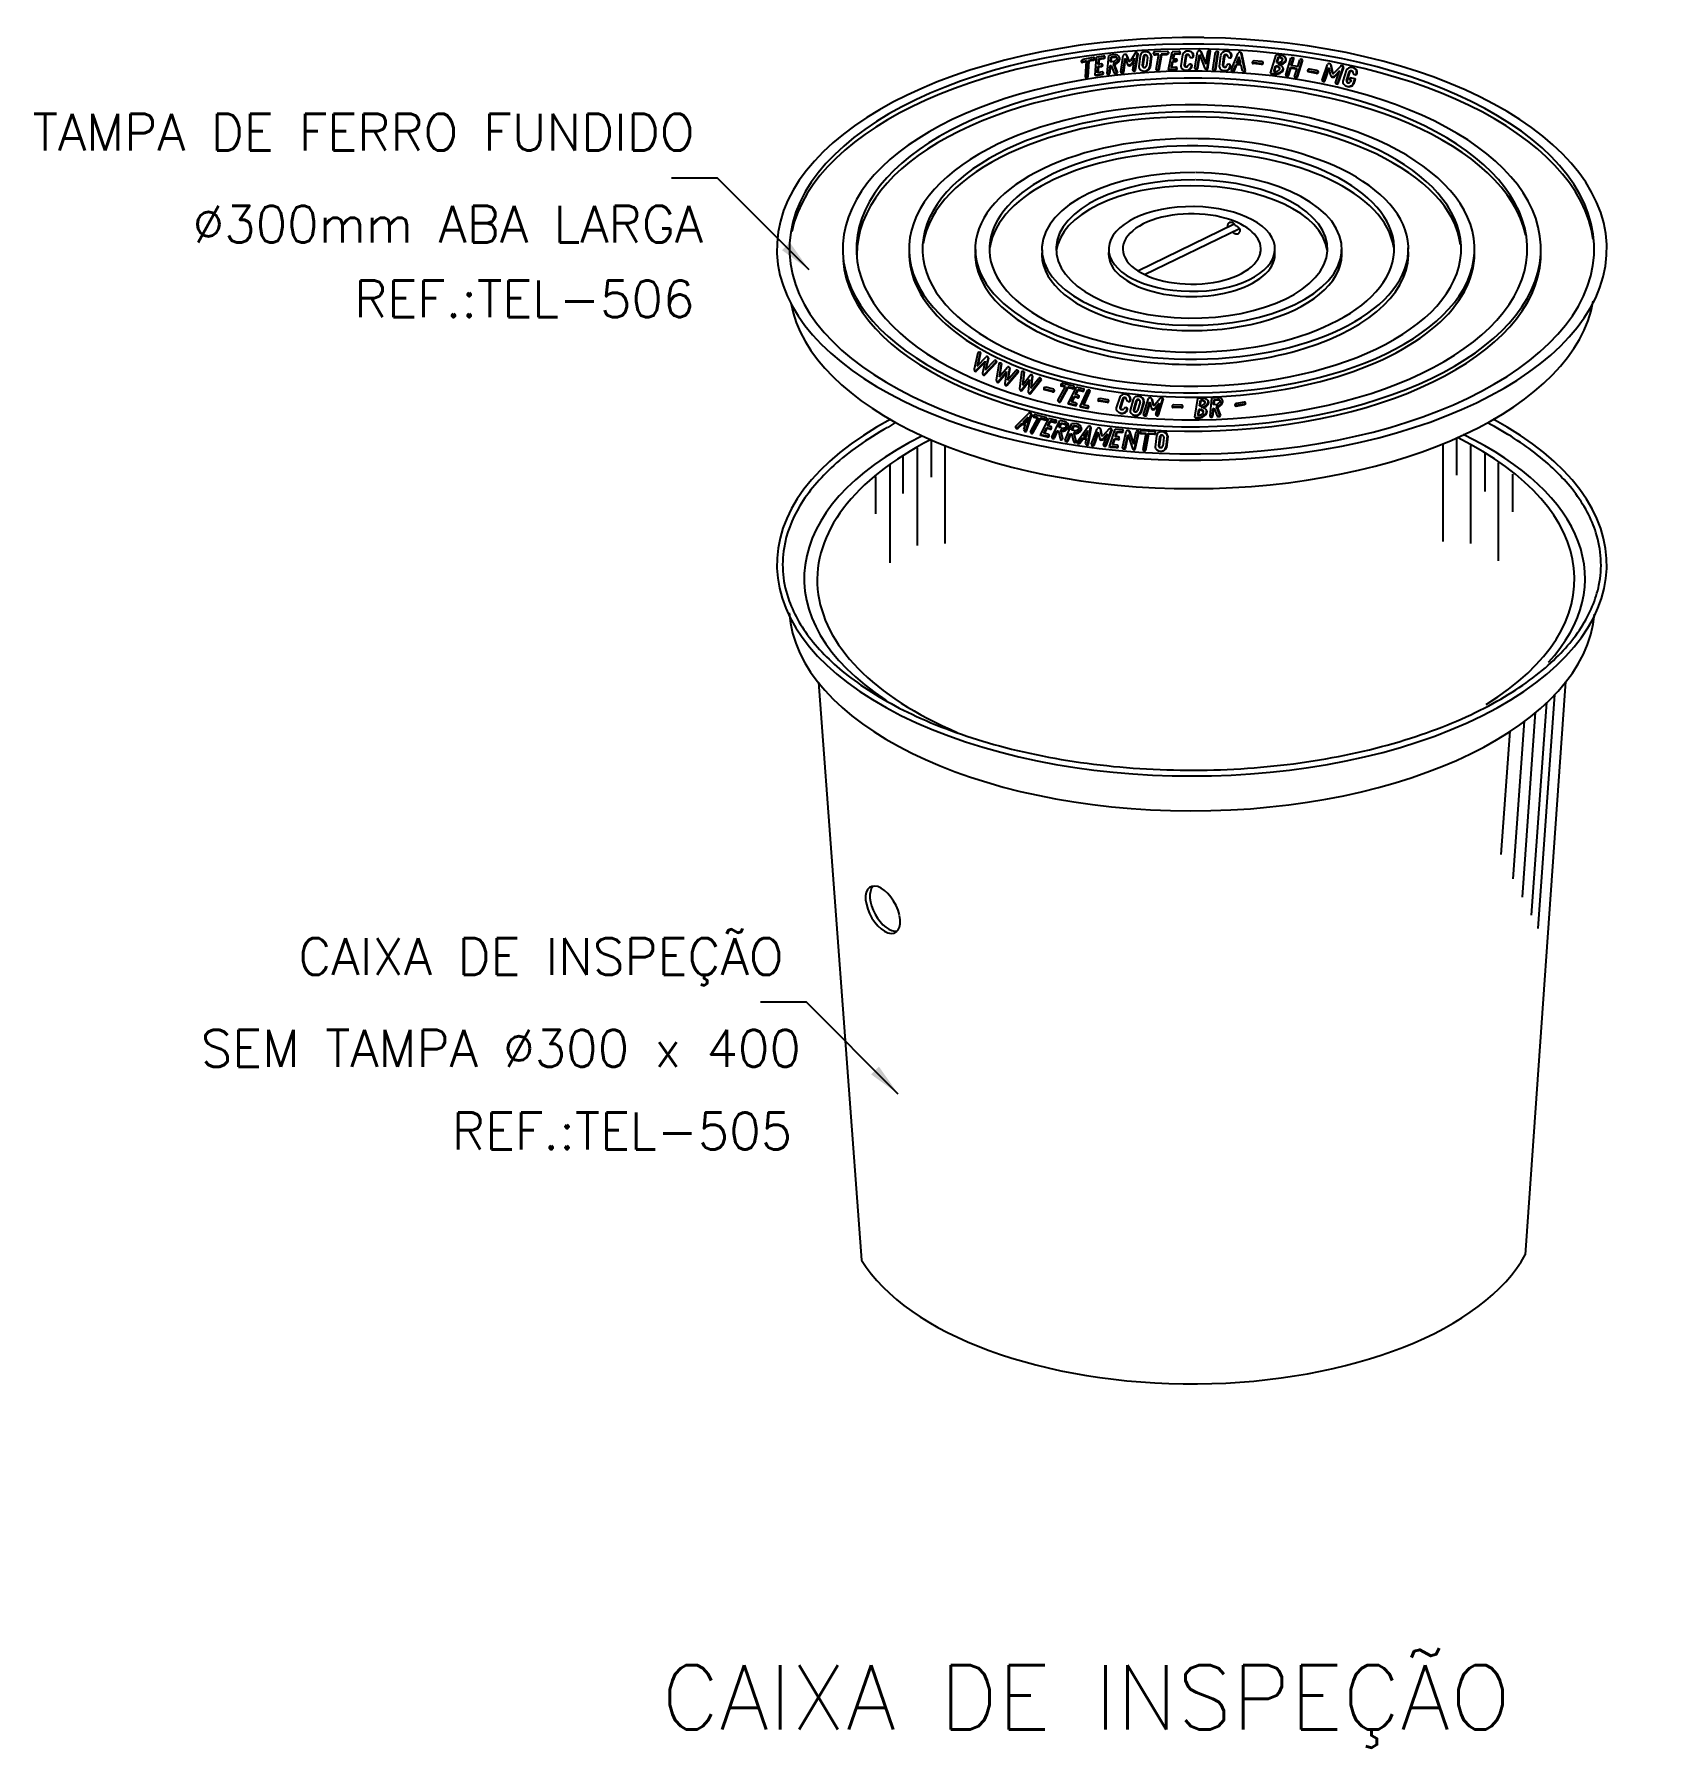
# Model space of a CAD drawing. Header units: millimetres. Extents: x -6664.45 to -6655.66, y -4769.41 to -4760.09.
import ezdxf
from ezdxf.enums import TextEntityAlignment as Align

# ---------------------------------------------------------------- set-up
doc = ezdxf.new("R2010")
doc.units = ezdxf.units.MM
doc.header["$LTSCALE"] = 10
doc.layers.add('Termotécnica', color=7, linetype='Continuous')
doc.styles.add('100CL', font='romans.shx', dxfattribs={"height": 2.5})
doc.styles.add('r80', font='romans.shx')

msp = doc.modelspace()

# ---------------------------------------------------------------- texts
at = {"layer": 'Termotécnica', "color": 2, "style": 'r80'}
for s, p in [('TAMPA DE FERRO FUNDIDO', (-6660.854, -4760.7238)), ('%%c300mm ABA LARGA ', (-6660.6696, -4761.2238)), ('REF.:TEL-506', (-6660.8538, -4761.631)), ('CAIXA DE INSPEÇÃO', (-6660.3693, -4765.2085)), ('SEM TAMPA %%c300 x 400 ', (-6660.1377, -4765.7085)), ('REF.:TEL-505', (-6660.3219, -4766.1583))]:
    msp.add_text(s, height=0.2, dxfattribs=at).set_placement(p, align=Align.RIGHT)
at = {"layer": 'Termotécnica', "color": 5, "style": '100CL'}
msp.add_text('CAIXA DE INSPEÇÃO', height=0.35, dxfattribs=at).set_placement((-6661.0337, -4769.3138))

# ---------------------------------------------------------------- linework, layer by layer
at = {"layer": 'Termotécnica', "color": 2}
for p, q in [((-6658.7502, -4760.2381), (-6658.7483, -4760.2423)), ((-6658.722, -4760.236), (-6658.7454, -4760.2405)), ((-6658.7223, -4760.2405), (-6658.7437, -4760.2446)), ((-6658.6843, -4760.2173), (-6658.7419, -4760.2283)), ((-6658.7277, -4760.3234), (-6658.722, -4760.236)), ((-6658.7157, -4760.3223), (-6658.71, -4760.2337)), ((-6658.7118, -4760.3244), (-6658.7062, -4760.2374)), ((-6658.6845, -4760.2289), (-6658.71, -4760.2337)), ((-6658.7062, -4760.2374), (-6658.71, -4760.2337)), ((-6658.6826, -4760.2329), (-6658.7062, -4760.2374)), ((-6658.6754, -4760.2245), (-6658.6774, -4760.2201)), ((-6658.6749, -4760.314), (-6658.6664, -4760.2155)), ((-6658.6293, -4760.2092), (-6658.6664, -4760.2155)), ((-6658.6416, -4760.2636), (-6658.6589, -4760.2666)), ((-6658.6579, -4760.2549), (-6658.6554, -4760.2251)), ((-6658.6411, -4760.2521), (-6658.6579, -4760.2549)), ((-6658.6297, -4760.2207), (-6658.6554, -4760.2251)), ((-6658.6516, -4760.2288), (-6658.6554, -4760.2251)), ((-6658.6538, -4760.2542), (-6658.6516, -4760.2288)), ((-6658.6279, -4760.2248), (-6658.6516, -4760.2288)), ((-6658.6324, -4760.2594), (-6658.6343, -4760.255)), ((-6658.6205, -4760.2166), (-6658.6225, -4760.2121)), ((-6658.6097, -4760.3043), (-6658.5995, -4760.2056)), ((-6658.5727, -4760.2015), (-6658.5995, -4760.2056)), ((-6658.5977, -4760.3037), (-6658.5934, -4760.2617)), ((-6658.5939, -4760.306), (-6658.5897, -4760.2656)), ((-6658.5934, -4760.2617), (-6658.5868, -4760.2608)), ((-6658.5934, -4760.2617), (-6658.5897, -4760.2656)), ((-6658.5913, -4760.242), (-6658.5886, -4760.2154)), ((-6658.5776, -4760.2399), (-6658.5913, -4760.242)), ((-6658.5897, -4760.2656), (-6658.5843, -4760.2649)), ((-6658.5696, -4760.2125), (-6658.5886, -4760.2154)), ((-6658.5849, -4760.2192), (-6658.5886, -4760.2154)), ((-6658.5872, -4760.2414), (-6658.5849, -4760.2192)), ((-6658.5868, -4760.2608), (-6658.5705, -4760.303)), ((-6658.5681, -4760.2166), (-6658.5849, -4760.2192)), ((-6658.5706, -4760.2494), (-6658.5769, -4760.2504)), ((-6658.5769, -4760.2504), (-6658.5579, -4760.3002)), ((-6658.5769, -4760.2504), (-6658.5703, -4760.2555)), ((-6658.5675, -4760.2548), (-6658.5703, -4760.2555)), ((-6658.5703, -4760.2555), (-6658.5536, -4760.3008)), ((-6658.5435, -4760.2148), (-6658.5403, -4760.2209)), ((-6658.5349, -4760.2961), (-6658.5213, -4760.2062)), ((-6658.5229, -4760.296), (-6658.5116, -4760.2217)), ((-6658.5192, -4760.2985), (-6658.5087, -4760.2289)), ((-6658.5116, -4760.2217), (-6658.4965, -4760.2583)), ((-6658.506, -4760.2028), (-6658.4921, -4760.2363)), ((-6658.5035, -4760.2038), (-6658.4896, -4760.2373)), ((-6658.4594, -4760.1965), (-6658.4812, -4760.2349)), ((-6658.4601, -4760.2218), (-6658.4775, -4760.2524)), ((-6658.4614, -4760.2306), (-6658.476, -4760.2564)), ((-6658.4698, -4760.2854), (-6658.4601, -4760.2218)), ((-6658.4578, -4760.2854), (-6658.4438, -4760.1937)), ((-6658.454, -4760.2879), (-6658.441, -4760.2016)), ((-6658.4441, -4760.193), (-6658.441, -4760.2016)), ((-6658.4289, -4760.208), (-6658.4364, -4760.2687)), ((-6658.4127, -4760.2137), (-6658.4186, -4760.2617)), ((-6658.4085, -4760.2156), (-6658.4145, -4760.2637)), ((-6658.3893, -4760.2147), (-6658.3953, -4760.263)), ((-6658.3716, -4760.2086), (-6658.3791, -4760.2692)), ((-6658.3676, -4760.2099), (-6658.3753, -4760.2722)), ((-6658.3564, -4760.1976), (-6658.3564, -4760.194)), ((-6658.2817, -4760.1838), (-6658.3468, -4760.1856)), ((-6658.3275, -4760.1991), (-6658.3466, -4760.1994)), ((-6658.3282, -4760.2033), (-6658.3466, -4760.2036)), ((-6658.3423, -4760.2828), (-6658.3275, -4760.1991)), ((-6658.3303, -4760.283), (-6658.3154, -4760.1989)), ((-6658.3263, -4760.2838), (-6658.312, -4760.203)), ((-6658.2855, -4760.1985), (-6658.3154, -4760.1989)), ((-6658.312, -4760.203), (-6658.3154, -4760.1989)), ((-6658.2852, -4760.2024), (-6658.312, -4760.203)), ((-6658.2757, -4760.2833), (-6658.2562, -4760.1863)), ((-6658.2755, -4760.1886), (-6658.2752, -4760.1951)), ((-6658.2611, -4760.2711), (-6658.2545, -4760.238)), ((-6658.257, -4760.2709), (-6658.2512, -4760.2421)), ((-6658.2186, -4760.1843), (-6658.2562, -4760.1863)), ((-6658.2369, -4760.237), (-6658.2545, -4760.238)), ((-6658.2512, -4760.2421), (-6658.2545, -4760.238)), ((-6658.2522, -4760.2265), (-6658.2463, -4760.1972)), ((-6658.2352, -4760.2256), (-6658.2522, -4760.2265)), ((-6658.2356, -4760.2412), (-6658.2512, -4760.2421)), ((-6658.248, -4760.2263), (-6658.243, -4760.2013)), ((-6658.2203, -4760.1957), (-6658.2463, -4760.1972)), ((-6658.243, -4760.2013), (-6658.2463, -4760.1972)), ((-6658.219, -4760.1999), (-6658.243, -4760.2013)), ((-6658.2273, -4760.2339), (-6658.2287, -4760.2293)), ((-6658.2107, -4760.1926), (-6658.2121, -4760.188)), ((-6658.1993, -4760.2036), (-6658.2089, -4760.2633)), ((-6658.1833, -4760.2098), (-6658.1909, -4760.2573)), ((-6658.1792, -4760.2119), (-6658.1868, -4760.2593)), ((-6658.1522, -4760.2685), (-6658.1498, -4760.2617)), ((-6658.1483, -4760.2688), (-6658.1473, -4760.2658)), ((-6658.1313, -4760.2758), (-6658.1171, -4760.186)), ((-6658.1193, -4760.2758), (-6658.1076, -4760.2015)), ((-6658.1156, -4760.2783), (-6658.1046, -4760.2088)), ((-6658.1076, -4760.2015), (-6658.0769, -4760.2768)), ((-6658.1018, -4760.1826), (-6658.0731, -4760.2529)), ((-6658.0993, -4760.1837), (-6658.0725, -4760.2493)), ((-6658.0731, -4760.2529), (-6658.0622, -4760.1843)), ((-6658.065, -4760.2774), (-6658.0501, -4760.1834)), ((-6658.0613, -4760.2799), (-6658.0461, -4760.1836)), ((-6658.0564, -4760.1796), (-6658.0505, -4760.1797)), ((-6658.0343, -4760.282), (-6658.0195, -4760.1882)), ((-6658.0223, -4760.282), (-6658.0074, -4760.1881)), ((-6658.0186, -4760.2845), (-6658.0034, -4760.1883)), ((-6658.0085, -4760.1843), (-6658.0124, -4760.1844)), ((-6657.992, -4760.2061), (-6657.9991, -4760.2662)), ((-6657.9758, -4760.2117), (-6657.9814, -4760.2594)), ((-6657.9716, -4760.2136), (-6657.9772, -4760.2613)), ((-6657.9422, -4760.269), (-6657.9401, -4760.2621)), ((-6657.9347, -4760.2849), (-6657.8967, -4760.194)), ((-6657.9211, -4760.2869), (-6657.9088, -4760.2574)), ((-6657.917, -4760.2885), (-6657.9041, -4760.2576)), ((-6657.8803, -4760.2588), (-6657.9088, -4760.2574)), ((-6657.9054, -4760.2495), (-6657.8902, -4760.2132)), ((-6657.9054, -4760.2495), (-6657.8991, -4760.2458)), ((-6657.8821, -4760.2504), (-6657.9054, -4760.2495)), ((-6657.8991, -4760.2458), (-6657.8886, -4760.2207)), ((-6657.883, -4760.2464), (-6657.8991, -4760.2458)), ((-6657.8865, -4760.1885), (-6657.8904, -4760.1892)), ((-6657.8821, -4760.2504), (-6657.8902, -4760.2132)), ((-6657.8602, -4760.2883), (-6657.8805, -4760.1952)), ((-6657.8733, -4760.2912), (-6657.8803, -4760.2588)), ((-6657.8561, -4760.2899), (-6657.8768, -4760.1945)), ((-6657.8197, -4760.2427), (-6657.819, -4760.2473)), ((-6657.7699, -4760.2504), (-6657.8157, -4760.2464)), ((-6657.7691, -4760.2548), (-6657.8151, -4760.2507)), ((-6657.7668, -4760.2393), (-6657.809, -4760.2356)), ((-6657.7599, -4760.2487), (-6657.7606, -4760.2439)), ((-6657.7214, -4760.3019), (-6657.6901, -4760.2028)), ((-6657.7032, -4760.2945), (-6657.6935, -4760.2639)), ((-6657.6934, -4760.264), (-6657.6907, -4760.2673)), ((-6657.6641, -4760.2046), (-6657.6901, -4760.2028)), ((-6657.6874, -4760.2446), (-6657.6777, -4760.2139)), ((-6657.6837, -4760.2447), (-6657.675, -4760.2172)), ((-6657.6777, -4760.2139), (-6657.675, -4760.2172)), ((-6657.638, -4760.3118), (-6657.609, -4760.2213)), ((-6657.6091, -4760.2607), (-6657.5971, -4760.223)), ((-6657.5723, -4760.2664), (-6657.6091, -4760.2607)), ((-6657.6051, -4760.2613), (-6657.5931, -4760.2239)), ((-6657.5976, -4760.2191), (-6657.6014, -4760.2186)), ((-6657.5777, -4760.322), (-6657.5486, -4760.2314)), ((-6657.5744, -4760.3251), (-6657.5447, -4760.2323)), ((-6657.5723, -4760.2664), (-6657.5605, -4760.2297)), ((-6657.5491, -4760.2275), (-6657.553, -4760.227)), ((-6657.4397, -4760.3408), (-6657.4104, -4760.2547)), ((-6657.3948, -4760.254), (-6657.3844, -4760.3012)), ((-6657.3925, -4760.2555), (-6657.3819, -4760.304)), ((-6657.3393, -4760.2654), (-6657.376, -4760.3033)), ((-6658.726, -4760.3261), (-6658.7224, -4760.328)), ((-6658.6372, -4760.3076), (-6658.6749, -4760.314)), ((-6658.6712, -4760.3177), (-6658.6749, -4760.314)), ((-6658.6354, -4760.3116), (-6658.6712, -4760.3177)), ((-6658.6618, -4760.3003), (-6658.6589, -4760.2666)), ((-6658.6368, -4760.296), (-6658.6618, -4760.3003)), ((-6658.6552, -4760.2703), (-6658.6589, -4760.2666)), ((-6658.6577, -4760.2996), (-6658.6552, -4760.2703)), ((-6658.6398, -4760.2677), (-6658.6552, -4760.2703)), ((-6658.628, -4760.3034), (-6658.6299, -4760.299)), ((-6658.6081, -4760.307), (-6658.6046, -4760.3092)), ((-6658.5899, -4760.2673), (-6658.5899, -4760.2673)), ((-6658.534, -4760.2986), (-6658.5301, -4760.3011)), ((-6658.4683, -4760.2883), (-6658.4649, -4760.2905)), ((-6658.333, -4760.2883), (-6658.3377, -4760.2874)), ((-6658.2375, -4760.2812), (-6658.2757, -4760.2833)), ((-6658.2724, -4760.2874), (-6658.2757, -4760.2833)), ((-6658.2362, -4760.2854), (-6658.2724, -4760.2874)), ((-6658.2358, -4760.2697), (-6658.2611, -4760.2711)), ((-6658.2279, -4760.278), (-6658.2293, -4760.2734)), ((-6658.1304, -4760.2783), (-6658.1265, -4760.2809)), ((-6658.0334, -4760.2845), (-6658.0295, -4760.2871)), ((-6657.9383, -4760.2692), (-6657.9374, -4760.2661)), ((-6657.7214, -4760.3019), (-6657.7195, -4760.3059)), ((-6657.6994, -4760.2948), (-6657.6907, -4760.2673)), ((-6657.6374, -4760.3144), (-6657.634, -4760.3176)), ((-6657.6261, -4760.3136), (-6657.6126, -4760.2716)), ((-6657.6228, -4760.3166), (-6657.6099, -4760.2764)), ((-6657.6126, -4760.2716), (-6657.6099, -4760.2764)), ((-6657.5758, -4760.2773), (-6657.6126, -4760.2716)), ((-6657.5771, -4760.2815), (-6657.6099, -4760.2764)), ((-6657.5896, -4760.3202), (-6657.5758, -4760.2773)), ((-6657.589, -4760.3228), (-6657.5856, -4760.326)), ((-6657.5189, -4760.2867), (-6657.5187, -4760.2913)), ((-6657.4701, -4760.2993), (-6657.5153, -4760.2908)), ((-6657.4697, -4760.3037), (-6657.5151, -4760.2952)), ((-6657.4659, -4760.2885), (-6657.5076, -4760.2807)), ((-6657.46, -4760.2986), (-6657.4602, -4760.2938)), ((-6657.4393, -4760.3434), (-6657.4359, -4760.3466)), ((-6657.4279, -4760.3428), (-6657.4037, -4760.2717)), ((-6657.4247, -4760.3459), (-6657.402, -4760.2793)), ((-6657.4037, -4760.2717), (-6657.3954, -4760.3097)), ((-6657.3444, -4760.2892), (-6657.3713, -4760.317)), ((-6657.3467, -4760.2958), (-6657.3702, -4760.3202)), ((-6657.3666, -4760.3544), (-6657.3444, -4760.2892)), ((-6657.3661, -4760.357), (-6657.3627, -4760.3602)), ((-6657.3548, -4760.3564), (-6657.3254, -4760.2702)), ((-6657.3516, -4760.3595), (-6657.3215, -4760.2713)), ((-6657.3086, -4760.2885), (-6657.327, -4760.3462)), ((-6657.2937, -4760.2971), (-6657.3084, -4760.3429)), ((-6657.29, -4760.2998), (-6657.3046, -4760.3455)), ((-6657.2929, -4760.3353), (-6657.2891, -4760.3258)), ((-6657.2929, -4760.3353), (-6657.2907, -4760.3397)), ((-6657.2823, -4760.3377), (-6657.2929, -4760.3353)), ((-6657.2835, -4760.3414), (-6657.2907, -4760.3397)), ((-6657.2891, -4760.3258), (-6657.2625, -4760.3308)), ((-6657.2823, -4760.3377), (-6657.2861, -4760.3493)), ((-6657.2625, -4760.3308), (-6657.2718, -4760.3598)), ((-6657.2603, -4760.3352), (-6657.2688, -4760.3618)), ((-6657.2625, -4760.3308), (-6657.2603, -4760.3352)), ((-6660.7292, -4760.8735), (-6660.9792, -4760.8735)), ((-6660.2302, -4761.3725), (-6660.7292, -4760.8735)), ((-6658.4426, -4761.3775), (-6657.9177, -4761.1232)), ((-6658.4059, -4761.3978), (-6657.8894, -4761.1477)), ((-6659.312, -4761.8244), (-6659.3321, -4761.9133)), ((-6659.2992, -4761.8242), (-6659.3154, -4761.8959)), ((-6659.3154, -4761.8959), (-6659.2671, -4761.8458)), ((-6659.2973, -4761.8248), (-6659.3128, -4761.8932)), ((-6659.2597, -4761.8453), (-6659.2562, -4761.8479)), ((-6659.3227, -4761.9206), (-6659.273, -4761.869)), ((-6659.3211, -4761.9248), (-6659.2747, -4761.8766)), ((-6659.273, -4761.869), (-6659.2877, -4761.934)), ((-6659.2783, -4761.9413), (-6659.2123, -4761.8728)), ((-6659.2767, -4761.9455), (-6659.2091, -4761.8753)), ((-6659.2564, -4761.8512), (-6659.271, -4761.9166)), ((-6659.271, -4761.9166), (-6659.2227, -4761.8665)), ((-6659.2548, -4761.8536), (-6659.2684, -4761.9139)), ((-6659.2153, -4761.866), (-6659.2106, -4761.8695)), ((-6659.1981, -4761.8836), (-6659.2121, -4761.9736)), ((-6659.2023, -4761.9803), (-6659.1562, -4761.9254)), ((-6659.2004, -4761.9843), (-6659.1574, -4761.9331)), ((-6659.1854, -4761.8826), (-6659.1966, -4761.9551)), ((-6659.1966, -4761.9551), (-6659.1519, -4761.9019)), ((-6659.1835, -4761.883), (-6659.1943, -4761.9523)), ((-6659.1562, -4761.9254), (-6659.1664, -4761.9912)), ((-6659.1566, -4761.9979), (-6659.0953, -4761.925)), ((-6659.1547, -4762.002), (-6659.092, -4761.9273)), ((-6659.1409, -4761.9065), (-6659.1509, -4761.9728)), ((-6659.1509, -4761.9728), (-6659.1062, -4761.9195)), ((-6659.1391, -4761.9089), (-6659.1486, -4761.9699)), ((-6659.1445, -4761.9009), (-6659.1409, -4761.9032)), ((-6659.0988, -4761.9185), (-6659.0939, -4761.9217)), ((-6659.0749, -4761.9291), (-6659.0853, -4762.0196)), ((-6659.0622, -4761.9276), (-6659.0705, -4762.0006)), ((-6659.0603, -4761.9279), (-6659.0683, -4761.9976)), ((-6659.0751, -4762.0259), (-6659.0313, -4761.9693)), ((-6659.0731, -4762.0299), (-6659.0322, -4761.977)), ((-6659.0705, -4762.0006), (-6659.028, -4761.9456)), ((-6659.0313, -4761.9693), (-6659.0389, -4762.0354)), ((-6659.0287, -4762.0417), (-6658.9705, -4761.9664)), ((-6659.0267, -4762.0457), (-6658.9671, -4761.9685)), ((-6659.0167, -4761.9498), (-6659.0241, -4762.0163)), ((-6659.0241, -4762.0163), (-6658.9816, -4761.9613)), ((-6659.0149, -4761.952), (-6659.0219, -4762.0134)), ((-6659.0206, -4761.9442), (-6659.0169, -4761.9464)), ((-6658.9742, -4761.96), (-6658.9692, -4761.963)), ((-6658.9542, -4762.0173), (-6658.9542, -4762.0219)), ((-6658.9062, -4762.0326), (-6658.9508, -4762.0215)), ((-6658.906, -4762.0371), (-6658.9508, -4762.0259)), ((-6658.9014, -4762.0221), (-6658.9425, -4762.0119)), ((-6658.896, -4762.0325), (-6658.896, -4762.0277)), ((-6658.8766, -4762.0834), (-6658.8349, -4762.0065)), ((-6658.8653, -4762.0875), (-6658.823, -4762.0095)), ((-6658.8626, -4762.0911), (-6658.821, -4762.0144)), ((-6658.8613, -4761.9966), (-6658.8613, -4762.0011)), ((-6658.837, -4762.0104), (-6658.8581, -4762.0052)), ((-6658.8349, -4762.0065), (-6658.8579, -4762.0008)), ((-6658.7927, -4762.0053), (-6658.8496, -4761.9912)), ((-6658.7977, -4762.0157), (-6658.823, -4762.0095)), ((-6658.821, -4762.0144), (-6658.823, -4762.0095)), ((-6658.8213, -4762.0992), (-6658.7761, -4762.0113)), ((-6658.7977, -4762.0202), (-6658.821, -4762.0144)), ((-6658.7877, -4762.0156), (-6658.7876, -4762.0107)), ((-6658.7832, -4762.051), (-6658.7695, -4762.0244)), ((-6658.7791, -4762.0519), (-6658.7675, -4762.0293)), ((-6658.7394, -4762.0195), (-6658.7761, -4762.0113)), ((-6658.7675, -4762.0293), (-6658.7695, -4762.0244)), ((-6658.7441, -4762.0301), (-6658.7695, -4762.0244)), ((-6658.744, -4762.0345), (-6658.7675, -4762.0293)), ((-6658.7564, -4762.1157), (-6658.7149, -4762.026)), ((-6658.7394, -4762.1073), (-6658.7028, -4762.0282)), ((-6658.7353, -4762.1081), (-6658.7007, -4762.0333)), ((-6658.7341, -4762.0297), (-6658.7342, -4762.0249)), ((-6658.7028, -4762.0282), (-6658.7149, -4762.026)), ((-6658.7007, -4762.0333), (-6658.7028, -4762.0282)), ((-6658.8762, -4762.0866), (-6658.8738, -4762.0899)), ((-6658.8193, -4762.1041), (-6658.8213, -4762.0992)), ((-6658.784, -4762.1076), (-6658.8213, -4762.0992)), ((-6658.7839, -4762.1121), (-6658.8193, -4762.1041)), ((-6658.804, -4762.0915), (-6658.7885, -4762.0614)), ((-6658.7792, -4762.0971), (-6658.804, -4762.0915)), ((-6658.7999, -4762.0924), (-6658.7865, -4762.0663)), ((-6658.7713, -4762.0653), (-6658.7885, -4762.0614)), ((-6658.7865, -4762.0663), (-6658.7885, -4762.0614)), ((-6658.7712, -4762.0697), (-6658.7865, -4762.0663)), ((-6658.7666, -4762.0547), (-6658.7832, -4762.051)), ((-6658.7739, -4762.1072), (-6658.774, -4762.1024)), ((-6658.7613, -4762.0649), (-6658.7614, -4762.0601)), ((-6658.7542, -4762.1205), (-6658.7564, -4762.1157)), ((-6658.7188, -4762.1226), (-6658.7564, -4762.1157)), ((-6658.7185, -4762.127), (-6658.7542, -4762.1205)), ((-6658.7145, -4762.1119), (-6658.7394, -4762.1073)), ((-6658.7087, -4762.1218), (-6658.709, -4762.117)), ((-6658.659, -4762.0795), (-6658.6586, -4762.0841)), ((-6658.6098, -4762.0907), (-6658.6552, -4762.0835)), ((-6658.6093, -4762.0952), (-6658.6549, -4762.0879)), ((-6658.6059, -4762.0799), (-6658.6477, -4762.0732)), ((-6658.5997, -4762.0897), (-6658.6001, -4762.0849)), ((-6658.5405, -4762.0663), (-6658.5595, -4762.1237)), ((-6658.5257, -4762.075), (-6658.5408, -4762.1206)), ((-6658.522, -4762.0777), (-6658.5371, -4762.1233)), ((-6658.4675, -4762.0787), (-6658.4848, -4762.1373)), ((-6658.4524, -4762.0869), (-6658.4661, -4762.1334)), ((-6658.4487, -4762.0895), (-6658.4623, -4762.136)), ((-6658.4296, -4762.0918), (-6658.4433, -4762.1385)), ((-6658.4111, -4762.0885), (-6658.4283, -4762.1472)), ((-6658.4074, -4762.0905), (-6658.4251, -4762.1507)), ((-6658.4111, -4762.1602), (-6658.3842, -4762.0734)), ((-6658.3992, -4762.1619), (-6658.377, -4762.0901)), ((-6658.3959, -4762.1649), (-6658.3751, -4762.0977)), ((-6658.377, -4762.0901), (-6658.3674, -4762.1286)), ((-6658.3686, -4762.0722), (-6658.3598, -4762.1075)), ((-6658.3663, -4762.0736), (-6658.3575, -4762.1089)), ((-6658.3216, -4762.073), (-6658.3489, -4762.1078)), ((-6658.326, -4762.0979), (-6658.3478, -4762.1256)), ((-6658.3287, -4762.1064), (-6658.347, -4762.1297)), ((-6658.3451, -4762.1594), (-6658.326, -4762.0979)), ((-6658.3332, -4762.1611), (-6658.3058, -4762.0725)), ((-6658.3299, -4762.1641), (-6658.3041, -4762.0808)), ((-6658.3059, -4762.0718), (-6658.3041, -4762.0808)), ((-6658.2563, -4762.1146), (-6658.2553, -4762.1191)), ((-6658.2061, -4762.1194), (-6658.2521, -4762.1181)), ((-6658.205, -4762.1237), (-6658.2512, -4762.1224)), ((-6658.2037, -4762.1081), (-6658.246, -4762.1069)), ((-6658.1962, -4762.1171), (-6658.1972, -4762.1124)), ((-6658.1328, -4762.1747), (-6658.1153, -4762.0723)), ((-6658.0893, -4762.0705), (-6658.1153, -4762.0723)), ((-6658.107, -4762.1133), (-6658.1015, -4762.0815)), ((-6658.1032, -4762.1129), (-6658.0983, -4762.0844)), ((-6658.1015, -4762.0815), (-6658.0983, -4762.0844)), ((-6658.0493, -4762.1693), (-6658.0391, -4762.0706)), ((-6658.0124, -4762.0665), (-6658.0391, -4762.0706)), ((-6658.0373, -4762.1686), (-6658.033, -4762.1267)), ((-6658.033, -4762.1267), (-6658.0265, -4762.1258)), ((-6658.033, -4762.1267), (-6658.0293, -4762.1306)), ((-6658.031, -4762.107), (-6658.0282, -4762.0804)), ((-6658.0172, -4762.1049), (-6658.031, -4762.107)), ((-6658.0293, -4762.1306), (-6658.024, -4762.1298)), ((-6658.0092, -4762.0775), (-6658.0282, -4762.0804)), ((-6658.0245, -4762.0842), (-6658.0282, -4762.0804)), ((-6658.0268, -4762.1064), (-6658.0245, -4762.0842)), ((-6658.0265, -4762.1258), (-6658.0101, -4762.168)), ((-6658.0077, -4762.0816), (-6658.0245, -4762.0842)), ((-6658.0102, -4762.1143), (-6658.0166, -4762.1154)), ((-6658.0166, -4762.1154), (-6658.0099, -4762.1205)), ((-6658.0166, -4762.1154), (-6657.9975, -4762.1652)), ((-6658.0071, -4762.1197), (-6658.0099, -4762.1205)), ((-6658.0099, -4762.1205), (-6657.9932, -4762.1658)), ((-6657.9831, -4762.0797), (-6657.9799, -4762.0859)), ((-6657.9148, -4762.1089), (-6657.913, -4762.1131)), ((-6657.8646, -4762.1039), (-6657.91, -4762.1114)), ((-6657.8627, -4762.108), (-6657.9083, -4762.1155)), ((-6657.8644, -4762.0924), (-6657.9062, -4762.0993)), ((-6657.8553, -4762.0998), (-6657.8572, -4762.0954)), ((-6659.1074, -4762.2257), (-6659.0369, -4762.1544)), ((-6659.0953, -4762.2292), (-6659.0741, -4762.2077)), ((-6659.0932, -4762.2347), (-6659.0721, -4762.2134)), ((-6659.0741, -4762.2077), (-6659.0721, -4762.2134)), ((-6659.0741, -4762.2077), (-6659.053, -4762.2136)), ((-6659.0721, -4762.2134), (-6659.0546, -4762.2182)), ((-6659.0668, -4762.2004), (-6659.0396, -4762.1729)), ((-6659.0668, -4762.2004), (-6659.0502, -4762.205)), ((-6659.0623, -4762.2416), (-6659.053, -4762.2136)), ((-6659.0609, -4762.202), (-6659.0434, -4762.1843)), ((-6659.0502, -4762.205), (-6659.0396, -4762.1729)), ((-6659.0499, -4762.244), (-6659.0216, -4762.1575)), ((-6659.0479, -4762.25), (-6659.0195, -4762.1634)), ((-6659.0264, -4762.2538), (-6658.9847, -4762.1768)), ((-6659.0212, -4762.1559), (-6659.0196, -4762.1625)), ((-6659.0151, -4762.2578), (-6658.9728, -4762.1798)), ((-6659.0125, -4762.2614), (-6658.9709, -4762.1847)), ((-6659.0112, -4762.1669), (-6659.0112, -4762.1715)), ((-6658.9868, -4762.1807), (-6659.0079, -4762.1755)), ((-6658.9847, -4762.1768), (-6659.0078, -4762.1711)), ((-6658.9426, -4762.1756), (-6658.9995, -4762.1615)), ((-6658.9709, -4762.1847), (-6658.9728, -4762.1798)), ((-6658.9476, -4762.186), (-6658.9728, -4762.1798)), ((-6658.9711, -4762.2696), (-6658.926, -4762.1816)), ((-6658.9476, -4762.1905), (-6658.9709, -4762.1847)), ((-6658.9375, -4762.1859), (-6658.9375, -4762.1811)), ((-6658.933, -4762.2213), (-6658.9193, -4762.1947)), ((-6658.9164, -4762.2251), (-6658.933, -4762.2213)), ((-6658.929, -4762.2222), (-6658.9173, -4762.1996)), ((-6658.8892, -4762.1899), (-6658.926, -4762.1816)), ((-6658.894, -4762.2004), (-6658.9193, -4762.1947)), ((-6658.9173, -4762.1996), (-6658.9193, -4762.1947)), ((-6658.8939, -4762.2048), (-6658.9173, -4762.1996)), ((-6658.9105, -4762.2824), (-6658.8671, -4762.1932)), ((-6658.8839, -4762.2), (-6658.884, -4762.1952)), ((-6658.8719, -4762.2302), (-6658.8602, -4762.2061)), ((-6658.8678, -4762.231), (-6658.8581, -4762.2109)), ((-6658.8406, -4762.1985), (-6658.8671, -4762.1932)), ((-6658.8414, -4762.2099), (-6658.8602, -4762.2061)), ((-6658.8581, -4762.2109), (-6658.8602, -4762.2061)), ((-6658.8414, -4762.2143), (-6658.8581, -4762.2109)), ((-6658.8372, -4762.3002), (-6658.8007, -4762.2079)), ((-6658.8186, -4762.2189), (-6658.8181, -4762.2299)), ((-6658.8027, -4762.2452), (-6658.7928, -4762.2203)), ((-6658.7738, -4762.2113), (-6658.8007, -4762.2079)), ((-6658.7903, -4762.225), (-6658.7928, -4762.2203)), ((-6658.7737, -4762.2227), (-6658.7928, -4762.2203)), ((-6658.5044, -4762.1379), (-6658.501, -4762.1315)), ((-6658.5006, -4762.1388), (-6658.4991, -4762.136)), ((-6658.4102, -4762.1633), (-6658.4066, -4762.1661)), ((-6658.3441, -4762.1624), (-6658.341, -4762.1652)), ((-6658.1328, -4762.1747), (-6658.1304, -4762.1783)), ((-6658.1159, -4762.1649), (-6658.1104, -4762.1333)), ((-6658.1121, -4762.1647), (-6658.1072, -4762.1362)), ((-6658.1103, -4762.1333), (-6658.1072, -4762.1362)), ((-6658.0477, -4762.172), (-6658.0442, -4762.1741)), ((-6658.0335, -4762.1709), (-6658.0293, -4762.1306)), ((-6658.0295, -4762.1323), (-6658.0295, -4762.1323)), ((-6659.1074, -4762.2283), (-6659.1055, -4762.2339)), ((-6659.0621, -4762.2427), (-6659.06, -4762.2487)), ((-6659.026, -4762.2569), (-6659.0236, -4762.2602)), ((-6658.9691, -4762.2744), (-6658.9711, -4762.2696)), ((-6658.9338, -4762.2779), (-6658.9711, -4762.2696)), ((-6658.9337, -4762.2824), (-6658.9691, -4762.2744)), ((-6658.9538, -4762.2618), (-6658.9384, -4762.2317)), ((-6658.9291, -4762.2674), (-6658.9538, -4762.2618)), ((-6658.9498, -4762.2627), (-6658.9363, -4762.2366)), ((-6658.9363, -4762.2366), (-6658.9384, -4762.2317)), ((-6658.9212, -4762.2356), (-6658.9384, -4762.2317)), ((-6658.9211, -4762.24), (-6658.9363, -4762.2366)), ((-6658.9237, -4762.2775), (-6658.9238, -4762.2727)), ((-6658.9111, -4762.2352), (-6658.9112, -4762.2304)), ((-6658.9099, -4762.2855), (-6658.9074, -4762.2887)), ((-6658.899, -4762.2859), (-6658.8806, -4762.248)), ((-6658.8962, -4762.2894), (-6658.8785, -4762.2529)), ((-6658.8806, -4762.248), (-6658.8785, -4762.2529)), ((-6658.8806, -4762.248), (-6658.8741, -4762.2494)), ((-6658.8792, -4762.2545), (-6658.8792, -4762.2545)), ((-6658.8785, -4762.2529), (-6658.8731, -4762.254)), ((-6658.8741, -4762.2494), (-6658.8654, -4762.2909)), ((-6658.8583, -4762.2329), (-6658.8719, -4762.2302)), ((-6658.8654, -4762.2909), (-6658.8653, -4762.2948)), ((-6658.8549, -4762.2442), (-6658.8623, -4762.2427)), ((-6658.8623, -4762.2427), (-6658.8526, -4762.2901)), ((-6658.8539, -4762.2503), (-6658.8611, -4762.2489)), ((-6658.8526, -4762.2901), (-6658.8524, -4762.294)), ((-6658.8364, -4762.3033), (-6658.8336, -4762.3062)), ((-6658.8255, -4762.3028), (-6658.81, -4762.2636)), ((-6658.8224, -4762.3061), (-6658.8075, -4762.2684)), ((-6658.81, -4762.2636), (-6658.8034, -4762.2645)), ((-6658.81, -4762.2636), (-6658.8075, -4762.2684)), ((-6658.8081, -4762.27), (-6658.8081, -4762.27)), ((-6658.8075, -4762.2684), (-6658.8021, -4762.2691)), ((-6658.8034, -4762.2645), (-6658.7917, -4762.3053)), ((-6658.7889, -4762.2469), (-6658.8027, -4762.2452)), ((-6658.7985, -4762.2457), (-6658.7903, -4762.225)), ((-6658.7847, -4762.2579), (-6658.7922, -4762.2569)), ((-6658.7922, -4762.2569), (-6658.7789, -4762.3035)), ((-6658.7917, -4762.3053), (-6658.7912, -4762.3091)), ((-6658.7832, -4762.2639), (-6658.7905, -4762.263)), ((-6658.7734, -4762.2271), (-6658.7903, -4762.225)), ((-6658.7789, -4762.3035), (-6658.7784, -4762.3074)), ((-6658.7731, -4762.3092), (-6658.7149, -4762.2275)), ((-6658.7727, -4762.3117), (-6658.7699, -4762.3169)), ((-6658.7606, -4762.3107), (-6658.743, -4762.2861)), ((-6658.7576, -4762.3158), (-6658.7402, -4762.2914)), ((-6658.7504, -4762.2299), (-6658.7491, -4762.2409)), ((-6658.743, -4762.2861), (-6658.7214, -4762.2885)), ((-6658.743, -4762.2861), (-6658.7402, -4762.2914)), ((-6658.7402, -4762.2914), (-6658.7222, -4762.2934)), ((-6658.7371, -4762.2777), (-6658.7146, -4762.2462)), ((-6658.7371, -4762.2777), (-6658.7199, -4762.2796)), ((-6658.7309, -4762.2784), (-6658.7165, -4762.2581)), ((-6658.726, -4762.3176), (-6658.7214, -4762.2885)), ((-6658.7199, -4762.2796), (-6658.7146, -4762.2462)), ((-6658.7134, -4762.3181), (-6658.6992, -4762.2282)), ((-6658.7105, -4762.3236), (-6658.6963, -4762.2337)), ((-6658.6991, -4762.2265), (-6658.6964, -4762.2328)), ((-6658.6953, -4762.3221), (-6658.6633, -4762.237)), ((-6658.6835, -4762.3245), (-6658.6571, -4762.2542)), ((-6658.6804, -4762.3277), (-6658.6557, -4762.2618)), ((-6658.6571, -4762.2542), (-6658.6498, -4762.2931)), ((-6658.6477, -4762.2368), (-6658.641, -4762.2725)), ((-6658.6454, -4762.2384), (-6658.6388, -4762.274)), ((-6658.6008, -4762.2404), (-6658.6301, -4762.2734)), ((-6658.6067, -4762.2649), (-6658.63, -4762.2913)), ((-6658.6099, -4762.2733), (-6658.6295, -4762.2955)), ((-6658.6293, -4762.3252), (-6658.6067, -4762.2649)), ((-6658.6176, -4762.3276), (-6658.585, -4762.2408)), ((-6658.6145, -4762.3308), (-6658.5838, -4762.2492)), ((-6658.5967, -4762.3341), (-6658.5652, -4762.2404)), ((-6658.5851, -4762.2401), (-6658.5838, -4762.2492)), ((-6658.5807, -4762.3239), (-6658.57, -4762.2918)), ((-6658.5766, -4762.3242), (-6658.5672, -4762.2963)), ((-6658.5524, -4762.2931), (-6658.57, -4762.2918)), ((-6658.5672, -4762.2963), (-6658.57, -4762.2918)), ((-6658.5516, -4762.2974), (-6658.5672, -4762.2963)), ((-6658.5662, -4762.2807), (-6658.5567, -4762.2524)), ((-6658.5492, -4762.2819), (-6658.5662, -4762.2807)), ((-6658.5276, -4762.2431), (-6658.5652, -4762.2404)), ((-6658.5621, -4762.281), (-6658.5539, -4762.2569)), ((-6658.5539, -4762.2569), (-6658.5567, -4762.2524)), ((-6658.5307, -4762.2542), (-6658.5567, -4762.2524)), ((-6658.53, -4762.2586), (-6658.5539, -4762.2569)), ((-6658.5425, -4762.2912), (-6658.5433, -4762.2864)), ((-6658.5256, -4762.3406), (-6658.506, -4762.2518)), ((-6658.5208, -4762.2523), (-6658.5217, -4762.2476)), ((-6658.5136, -4762.3413), (-6658.4974, -4762.2679)), ((-6658.5101, -4762.344), (-6658.4949, -4762.2753)), ((-6658.4974, -4762.2679), (-6658.4713, -4762.3449)), ((-6658.4905, -4762.2494), (-6658.4661, -4762.3213)), ((-6658.4881, -4762.2506), (-6658.4653, -4762.3177)), ((-6658.4661, -4762.3213), (-6658.4511, -4762.2534)), ((-6658.4595, -4762.3462), (-6658.439, -4762.2533)), ((-6658.456, -4762.3489), (-6658.435, -4762.2538)), ((-6658.4451, -4762.2491), (-6658.4392, -4762.2496)), ((-6658.425, -4762.2637), (-6658.398, -4762.265)), ((-6658.4246, -4762.2596), (-6658.3972, -4762.2609)), ((-6658.4242, -4762.2475), (-6658.3526, -4762.251)), ((-6658.414, -4762.3505), (-6658.3972, -4762.2609)), ((-6658.402, -4762.3509), (-6658.3852, -4762.2615)), ((-6658.3983, -4762.3535), (-6658.3819, -4762.2658)), ((-6658.3852, -4762.2615), (-6658.3529, -4762.263)), ((-6658.3819, -4762.2658), (-6658.3852, -4762.2615)), ((-6658.3819, -4762.2658), (-6658.3519, -4762.2672)), ((-6658.3399, -4762.2761), (-6658.3473, -4762.3368)), ((-6658.3236, -4762.2818), (-6658.3296, -4762.3298)), ((-6658.3195, -4762.2837), (-6658.3254, -4762.3318)), ((-6658.3003, -4762.2829), (-6658.3062, -4762.3312)), ((-6658.2826, -4762.2767), (-6658.2901, -4762.3373)), ((-6658.2786, -4762.278), (-6658.2863, -4762.3403)), ((-6658.7257, -4762.3188), (-6658.7227, -4762.3243)), ((-6658.6949, -4762.3248), (-6658.6916, -4762.3281)), ((-6658.6285, -4762.3283), (-6658.6256, -4762.3312)), ((-6658.5585, -4762.3368), (-6658.5967, -4762.3341)), ((-6658.5939, -4762.3386), (-6658.5967, -4762.3341)), ((-6658.5578, -4762.3412), (-6658.5939, -4762.3386)), ((-6658.5554, -4762.3257), (-6658.5807, -4762.3239)), ((-6658.5486, -4762.3349), (-6658.5494, -4762.3302)), ((-6658.5248, -4762.3432), (-6658.5211, -4762.346)), ((-6658.4131, -4762.3531), (-6658.4093, -4762.3558)), ((-6660.2444, -4765.3581), (-6660.4944, -4765.3581)), ((-6659.7454, -4765.8571), (-6660.2444, -4765.3581))]:
    msp.add_line(p, q, dxfattribs=at)
at = {"layer": 'Termotécnica', "color": 1}
for p, q in [((-6659.5656, -4762.2963), (-6659.5656, -4762.5009)), ((-6656.7083, -4762.285), (-6656.7083, -4762.4896)), ((-6659.7201, -4762.3857), (-6659.7201, -4762.5904)), ((-6659.642, -4762.3404), (-6659.642, -4762.8725)), ((-6659.4915, -4762.3296), (-6659.4915, -4762.8617)), ((-6656.7824, -4762.3184), (-6656.7824, -4762.8505)), ((-6656.6318, -4762.3291), (-6656.6318, -4762.8612)), ((-6656.5537, -4762.3745), (-6656.5537, -4762.5791)), ((-6659.8701, -4762.4962), (-6659.8701, -4762.7008)), ((-6659.792, -4762.4349), (-6659.792, -4762.967)), ((-6656.4818, -4762.4236), (-6656.4818, -4762.9557)), ((-6656.4037, -4762.4849), (-6656.4037, -4762.6896)), ((-6660.1799, -4763.6161), (-6659.9454, -4766.7612)), ((-6656.1165, -4763.6119), (-6656.3344, -4766.7317)), ((-6656.1748, -4763.6826), (-6656.2664, -4764.9571)), ((-6656.28, -4763.7801), (-6656.3523, -4764.7854)), ((-6656.2193, -4763.7263), (-6656.3026, -4764.8847)), ((-6656.4193, -4763.8827), (-6656.4676, -4764.5546)), ((-6656.3401, -4763.8276), (-6656.4019, -4764.6862))]:
    msp.add_line(p, q, dxfattribs=at)
at = {"layer": 'Termotécnica', "color": 2}
msp.add_lwpolyline([(-6657.9527, -4761.1402), (-6657.953, -4761.1356), (-6657.9529, -4761.1316), (-6657.9524, -4761.1281), (-6657.9517, -4761.1252), (-6657.9507, -4761.1227), (-6657.9495, -4761.1207), (-6657.9484, -4761.119), (-6657.9472, -4761.1175), (-6657.946, -4761.1163), (-6657.9449, -4761.1154), (-6657.9438, -4761.1146), (-6657.9428, -4761.114), (-6657.9417, -4761.1135), (-6657.9406, -4761.1131), (-6657.9394, -4761.1128), (-6657.9381, -4761.1126), (-6657.9367, -4761.1125), (-6657.9353, -4761.1124), (-6657.9338, -4761.1125), (-6657.9322, -4761.1126), (-6657.9306, -4761.113), (-6657.9289, -4761.1135), (-6657.9273, -4761.1143), (-6657.9256, -4761.1154), (-6657.924, -4761.1167), (-6657.9223, -4761.1183), (-6657.9207, -4761.12), (-6657.919, -4761.1219), (-6657.9173, -4761.1238), (-6657.9156, -4761.1257), (-6657.9138, -4761.1275), (-6657.9119, -4761.1293), (-6657.9099, -4761.1309), (-6657.9079, -4761.1323), (-6657.9058, -4761.1337), (-6657.9037, -4761.135), (-6657.9017, -4761.1362), (-6657.8996, -4761.1375), (-6657.8977, -4761.1389), (-6657.8958, -4761.1404), (-6657.894, -4761.142), (-6657.8923, -4761.1437), (-6657.8909, -4761.1455), (-6657.8896, -4761.1474), (-6657.8885, -4761.1494), (-6657.8876, -4761.1514), (-6657.887, -4761.1534), (-6657.8867, -4761.1555), (-6657.8867, -4761.1575), (-6657.887, -4761.1595), (-6657.8875, -4761.1615), (-6657.8882, -4761.1634), (-6657.8891, -4761.1653), (-6657.8901, -4761.1672), (-6657.8911, -4761.169), (-6657.8922, -4761.1708), (-6657.8933, -4761.1725), (-6657.8944, -4761.1741), (-6657.8957, -4761.1756), (-6657.897, -4761.1769), (-6657.8984, -4761.178), (-6657.9001, -4761.1788), (-6657.9019, -4761.1792), (-6657.904, -4761.1794), (-6657.9064, -4761.1791), (-6657.9091, -4761.1784), (-6657.912, -4761.1773), (-6657.9151, -4761.1759), (-6657.9183, -4761.1741), (-6657.9218, -4761.172), (-6657.9254, -4761.1696), (-6657.929, -4761.1669)], dxfattribs=at)
for centre, radius, start, end in [((-6658.5793, -4760.2111), 0.0392, 282.83529, 299.6102), ((-6658.5735, -4760.226), 0.0294, 281.87154, 305.88298), ((-6658.4068, -4760.2601), 0.0118, 185.98852, 346.90781), ((-6658.4026, -4760.262), 0.0118, 185.98852, 233.66066), ((-6658.4011, -4760.2152), 0.0117, 1.4076, 175.27802), ((-6658.3969, -4760.2172), 0.0117, 76.04978, 175.27802), ((-6658.3956, -4760.2137), 0.0282, 7.67454, 94.42178), ((-6658.3456, -4760.171), 0.0284, 258.84977, 268.08683), ((-6658.3456, -4760.1753), 0.0284, 258.84977, 268.08683), ((-6658.3466, -4760.2183), 0.0327, 90.26147, 95.19198), ((-6658.1736, -4760.211), 0.0267, 161.44971, 163.85532), ((-6658.1791, -4760.2564), 0.0118, 183.90296, 344.82225), ((-6658.175, -4760.2585), 0.0118, 183.90296, 231.5751), ((-6658.1718, -4760.2118), 0.0117, 359.32204, 173.19246), ((-6658.1677, -4760.2139), 0.0117, 73.96422, 173.19246), ((-6658.1661, -4760.2105), 0.0281, 359.4117, 93.93582), ((-6658.1585, -4760.2636), 0.0101, 85.32033, 156.2621), ((-6658.1509, -4760.2081), 0.00996, 202.62852, 345.02104), ((-6658.1574, -4760.2611), 0.00762, 355.27753, 91.40162), ((-6658.1562, -4760.2631), 0.00939, 342.9496, 88.09594), ((-6658.1476, -4760.2083), 0.00999, 257.6952, 345.69836), ((-6658.1947, -4760.2141), 0.0536, 3.66839, 11.61654), ((-6657.9696, -4760.2581), 0.0118, 186.28494, 347.20423), ((-6657.9655, -4760.26), 0.0118, 186.28494, 233.95707), ((-6657.9641, -4760.2132), 0.0117, 1.70402, 175.57444), ((-6657.96, -4760.2151), 0.0117, 76.3462, 175.57444), ((-6657.9585, -4760.2116), 0.0281, 1.79367, 96.3178), ((-6657.9487, -4760.2644), 0.0101, 87.7023, 158.64408), ((-6657.9434, -4760.2087), 0.00996, 205.0105, 347.40302), ((-6657.9478, -4760.2619), 0.00762, 357.65951, 93.7836), ((-6657.9465, -4760.2638), 0.00939, 345.33157, 90.47792), ((-6657.9402, -4760.2087), 0.00999, 260.07717, 348.08034), ((-6657.987, -4760.2165), 0.0536, 6.05037, 13.99852), ((-6657.8888, -4760.1977), 0.00871, 17.06463, 154.44183), ((-6657.8855, -4760.1976), 0.00917, 19.69405, 96.74131), ((-6657.3332, -4760.2701), 0.00775, 359.31413, 142.40268), ((-6657.3314, -4760.2727), 0.01, 8.16248, 86.43439), ((-6658.4043, -4760.2609), 0.0311, 247.35232, 338.81751), ((-6658.1767, -4760.2582), 0.0303, 244.62823, 339.49693), ((-6658.0708, -4760.2737), 0.00686, 206.65386, 327.30657), ((-6658.0672, -4760.2763), 0.00686, 215.49674, 327.30657), ((-6657.9672, -4760.2597), 0.0303, 247.01021, 341.87891), ((-6657.9278, -4760.2848), 0.00698, 180.90871, 342.497), ((-6657.9237, -4760.2864), 0.00698, 230.60546, 342.497), ((-6657.867, -4760.2883), 0.00685, 204.86704, 359.66251), ((-6657.8632, -4760.2888), 0.00717, 241.98804, 351.02994), ((-6657.3814, -4760.3071), 0.0142, 190.37435, 315.57985), ((-6657.3803, -4760.3103), 0.0142, 190.37435, 315.57985), ((-6657.3794, -4760.2992), 0.00534, 198.77969, 322.07821), ((-6657.2965, -4760.3438), 0.0118, 175.22745, 336.14674), ((-6657.2928, -4760.3465), 0.0118, 175.22745, 222.89959), ((-6657.2826, -4760.3008), 0.0117, 350.64653, 164.51695), ((-6657.2789, -4760.3035), 0.0117, 65.28871, 164.51695), ((-6657.2767, -4760.3003), 0.0281, 350.73619, 85.26031), ((-6657.2613, -4760.3003), 0.00996, 193.95301, 336.34553), ((-6657.2582, -4760.301), 0.00999, 249.01969, 337.02285), ((-6657.3056, -4760.2997), 0.0536, 354.99288, 2.94103), ((-6657.2945, -4760.3463), 0.03, 235.67225, 328.89812), ((-6659.3253, -4761.9142), 0.00686, 171.71001, 292.36273), ((-6659.3239, -4761.9184), 0.00686, 180.5529, 292.36273), ((-6659.2809, -4761.9349), 0.00686, 171.71001, 292.36273), ((-6659.2795, -4761.9391), 0.00686, 180.5529, 292.36273), ((-6659.2053, -4761.9741), 0.00686, 175.62715, 296.27986), ((-6659.2036, -4761.9782), 0.00686, 184.47003, 296.27986), ((-6659.1596, -4761.9918), 0.00686, 175.62715, 296.27986), ((-6659.1579, -4761.9958), 0.00686, 184.47003, 296.27986), ((-6659.0784, -4762.0199), 0.00686, 177.93663, 298.58935), ((-6659.0765, -4762.0239), 0.00686, 186.77952, 298.58935), ((-6659.032, -4762.0357), 0.00686, 177.93663, 298.58935), ((-6659.0301, -4762.0396), 0.00686, 186.77952, 298.58935), ((-6658.529, -4762.1216), 0.0118, 174.71423, 335.63352), ((-6658.5164, -4762.0777), 0.0267, 152.26098, 154.66659), ((-6658.5253, -4762.1244), 0.0118, 174.71423, 222.38637), ((-6658.5147, -4762.0788), 0.0117, 350.13331, 164.00373), ((-6658.511, -4762.0815), 0.0117, 64.77549, 164.00373), ((-6658.5098, -4762.132), 0.0101, 76.1316, 147.07337), ((-6658.5084, -4762.1298), 0.00762, 346.0888, 82.21289), ((-6658.5088, -4762.0784), 0.0281, 350.22297, 84.74709), ((-6658.5075, -4762.1319), 0.00939, 333.76087, 78.90721), ((-6658.4934, -4762.0785), 0.00996, 193.43979, 335.83231), ((-6658.4903, -4762.0792), 0.00999, 248.50647, 336.50963), ((-6658.5377, -4762.0774), 0.0536, 354.47966, 2.42781), ((-6658.4412, -4762.0904), 0.0117, 352.05689, 165.92731), ((-6658.4375, -4762.093), 0.0117, 66.69907, 165.92731), ((-6658.4355, -4762.0897), 0.0282, 358.32383, 85.07107), ((-6658.0189, -4762.0761), 0.0392, 282.83529, 299.6102), ((-6658.0132, -4762.091), 0.0294, 281.87154, 305.88298), ((-6659.0219, -4762.1631), 0.00241, 351.76756, 13.6192), ((-6658.527, -4762.1238), 0.0303, 235.4395, 330.3082), ((-6658.4519, -4762.1349), 0.0311, 238.00161, 329.4668), ((-6658.4541, -4762.1337), 0.0118, 176.63781, 337.5571), ((-6658.4504, -4762.1362), 0.0118, 176.63781, 224.30994), ((-6659.0941, -4762.2337), 0.00143, 297.48729, 312.8734), ((-6658.8519, -4762.23), 0.0145, 257.89177, 289.03271), ((-6658.8508, -4762.2361), 0.0145, 257.89177, 289.03271), ((-6658.7827, -4762.2435), 0.0145, 262.2078, 293.34874), ((-6658.7812, -4762.2496), 0.0145, 262.2078, 293.34874), ((-6658.7587, -4762.3149), 0.00143, 306.64596, 322.03208), ((-6658.6987, -4762.2337), 0.00241, 0.92624, 22.77787), ((-6658.4243, -4762.2536), 0.00601, 88.32248, 263.71787), ((-6658.4244, -4762.2577), 0.00601, 159.59502, 263.71787), ((-6658.353, -4762.257), 0.00601, 270.76601, 86.16139), ((-6658.3517, -4762.2612), 0.00601, 270.76601, 38.42825), ((-6658.312, -4762.2834), 0.0117, 1.4076, 175.27802), ((-6658.3079, -4762.2853), 0.0117, 76.04978, 175.27802), ((-6658.3065, -4762.2818), 0.0282, 7.67454, 94.42178), ((-6658.465, -4762.3422), 0.00686, 203.19481, 323.84752), ((-6658.4616, -4762.3449), 0.00686, 212.03769, 323.84752), ((-6658.3177, -4762.3282), 0.0118, 185.98852, 346.90781), ((-6658.3153, -4762.329), 0.0311, 247.35232, 338.81751), ((-6658.3136, -4762.3301), 0.0118, 185.98852, 233.66066)]:
    msp.add_arc(centre, radius, start, end, dxfattribs=at)
at = {"layer": 'Termotécnica', "color": 3}
msp.add_arc((-6659.4709, -4762.7072), 0.5815, 119.65066, 124.81008, dxfattribs=at)
for centre, major_axis, start_param, end_param in [((-6658.1485, -4761.259), (-2.2574, 0), 4.683317, 10.965593), ((-6658.1485, -4761.259), (-2.1892, 0), 4.683276, 10.965593), ((-6658.1485, -4761.259), (-1.8989, 0), 4.683193, 10.965593), ((-6658.1485, -4761.259), (-1.8246, 0), 4.683443, 10.965593), ((-6658.1485, -4761.259), (-1.5381, 0), 4.68425, 10.965593), ((-6658.1485, -4761.259), (-1.4651, 0), 4.683513, 10.965593), ((-6658.1485, -4761.259), (-1.1782, 0), 4.683289, 10.965593), ((-6658.1485, -4761.259), (-1.1011, 0), 4.683446, 10.965593), ((-6658.1485, -4761.259), (-0.816, 0), 4.68777, 10.965593), ((-6658.1485, -4761.259), (-0.7383, 0), 4.68777, 10.965593), ((-6658.1485, -4761.259), (-0.4524, 0), 4.68777, 10.965593), ((-6658.1485, -4761.259), (-0.4524, 0), 4.68777, 10.965593), ((-6658.1485, -4761.259), (-0.3755, 0), 4.110068, 9.304426), ((-6658.1485, -4761.259), (-0.3755, 0), 3.017295, 4.133275), ((-6658.1485, -4762.9764), (-2.2574, 0), 5.524189, 10.183178)]:
    msp.add_ellipse(centre, major_axis=major_axis, ratio=0.509483, start_param=start_param, end_param=end_param, dxfattribs=at)
at = {"layer": 'Termotécnica', "color": 1}
for centre, major_axis, ratio, start_param, end_param in [((-6658.1485, -4761.2862), (-2.1892, 0), 0.509483, 3.211355, 6.174826), ((-6658.1456, -4761.2866), (-1.8246, 0), 0.509483, 3.251756, 6.288521), ((-6658.1485, -4761.2868), (-1.4651, 0), 0.509483, 3.209855, 6.206597), ((-6658.1485, -4761.2921), (-1.1011, 0), 0.509483, 3.2156, 6.210017), ((-6658.1485, -4761.2912), (-0.7383, 0), 0.509483, 3.211122, 6.226449), ((-6658.1485, -4761.2828), (-1.8989, 0), 0.509483, 0.04045, 3.161195), ((-6658.1485, -4761.2818), (-1.5381, 0), 0.509483, 6.267607, 9.456891), ((-6658.1485, -4761.2874), (-1.1782, 0), 0.509483, 6.242162, 9.483345), ((-6658.1485, -4761.2874), (-0.816, 0), 0.509483, 6.227173, 9.483839), ((-6658.1485, -4761.2874), (-0.4524, 0), 0.509483, 6.203015, 9.493268), ((-6658.1485, -4761.4465), (-2.1917, 0), 0.509483, 0.095342, 3.055818), ((-6658.1334, -4763.0517), (-2.124, 0), 0.509483, 5.48583, 6.942287), ((-6658.0623, -4763.0596), (-2.124, 0), 0.509483, 5.499731, 7.159603), ((-6658.1906, -4763.055), (-2.124, 0), 0.507551, 2.455775, 3.936732), ((-6658.1334, -4763.0517), (-2.124, 0), 0.507551, 2.704591, 3.953962), ((-6658.1485, -4763.1996), (-2.1917, 0), 0.509483, 0.03567, 3.100652), ((-6659.829, -4764.8541), (0.0683, -0.1236), 0.525791, 1.072041, 7.327861), ((-6659.8052, -4764.8433), (0.0683, -0.1236), 0.532389, 3.317253, 6.087589), ((-6658.1485, -4766.4747), (-1.8828, 0), 0.509483, 0.303269, 2.870465)]:
    msp.add_ellipse(centre, major_axis=major_axis, ratio=ratio, start_param=start_param, end_param=end_param, dxfattribs=at)
at = {"layer": 'Termotécnica', "color": 2}
for centre, major_axis, ratio, start_param, end_param in [((-6658.7416, -4760.2341), (-0.00868, -0.004), 0.578736, 4.486854, 7.151378), ((-6658.7397, -4760.2381), (-0.00868, -0.004), 0.578736, 0.019642, 0.868193), ((-6658.6862, -4760.2236), (-0.00868, -0.004), 0.578736, 1.509695, 4.232014), ((-6658.6844, -4760.2277), (-0.00868, -0.004), 0.578736, 1.509695, 2.986106), ((-6658.6432, -4760.2583), (-0.00876, -0.00382), 0.578736, 1.509695, 4.232014), ((-6658.6414, -4760.2624), (-0.00876, -0.00382), 0.578736, 1.509695, 2.986106), ((-6658.6314, -4760.2154), (-0.00876, -0.00382), 0.578736, 1.509695, 4.232014), ((-6658.6296, -4760.2195), (-0.00876, -0.00382), 0.578736, 1.509695, 2.986106), ((-6658.5747, -4760.2264), (-0.0196, -0.0081), 0.578736, 1.189572, 4.221749), ((-6658.5846, -4760.2296), (-0.0412, -0.0148), 0.578736, 1.994635, 4.215716), ((-6658.5731, -4760.2304), (-0.0196, -0.0081), 0.578736, 3.319691, 4.221749), ((-6658.5816, -4760.235), (-0.0407, -0.0159), 0.578736, 1.997126, 3.062811), ((-6658.5136, -4760.2055), (-0.00766, -0.00276), 0.578736, 3.145987, 5.880044), ((-6658.5111, -4760.2065), (-0.00766, -0.00276), 0.578736, 3.145987, 3.943396), ((-6658.4868, -4760.2505), (-0.0112, -0.004), 0.578736, 0.099214, 2.315625), ((-6658.4854, -4760.2544), (-0.0112, -0.004), 0.578736, 0.099214, 2.322425), ((-6658.4861, -4760.2333), (-0.00639, -0.00231), 0.578736, 0.187701, 2.216097), ((-6658.4517, -4760.1957), (-0.00766, -0.00276), 0.578736, 2.823171, 5.880044), ((-6658.4003, -4760.2086), (-0.0286, 0), 0.8011, 3.141593, 6.259857), ((-6658.3471, -4760.192), (-0.00906, -0.00302), 0.709218, 4.755151, 7.176827), ((-6658.3471, -4760.1962), (-0.00906, -0.00302), 0.709218, 6.034346, 7.176827), ((-6658.2852, -4760.1911), (-0.00946, -0.00315), 0.709218, 1.297083, 4.108937), ((-6658.2848, -4760.1951), (-0.00946, -0.00315), 0.709218, 1.297083, 2.702231), ((-6658.238, -4760.2315), (-0.00913, -0.00281), 0.578736, 1.509695, 4.232014), ((-6658.2366, -4760.2358), (-0.00913, -0.00281), 0.578736, 1.509695, 2.986106), ((-6658.2214, -4760.1902), (-0.00913, -0.00281), 0.578736, 1.509695, 4.232014), ((-6658.2201, -4760.1945), (-0.00913, -0.00281), 0.578736, 1.509695, 2.986106), ((-6658.1803, -4760.2643), (0.0286, -0.001), 0.8011, 3.141593, 6.142499), ((-6658.1707, -4760.2052), (-0.0285, -0.0018), 0.8011, 3.141593, 6.087432), ((-6658.1095, -4760.1854), (-0.00768, -0.00271), 0.578736, 3.145987, 5.880044), ((-6658.107, -4760.1864), (-0.00768, -0.00271), 0.578736, 3.145987, 3.943396), ((-6658.0561, -4760.1843), (-0.0061, -0.00041), 0.781941, 3.257151, 6.161033), ((-6658.0521, -4760.1844), (-0.0061, -0.00041), 0.781941, 3.215265, 4.396645), ((-6658.0135, -4760.1891), (-0.0061, -0.00041), 0.781941, 3.257151, 6.161033), ((-6658.0094, -4760.189), (-0.0061, -0.00041), 0.781941, 3.257151, 4.518145), ((-6657.9634, -4760.2065), (-0.0284, -0.003), 0.8011, 3.141593, 6.087432), ((-6657.8103, -4760.2412), (-0.00944, -0.00148), 0.578736, 4.486854, 7.151378), ((-6657.8096, -4760.2456), (-0.00944, -0.00148), 0.578736, 0.019642, 0.868193), ((-6657.7701, -4760.2449), (-0.00944, -0.00148), 0.578736, 1.509695, 4.232014), ((-6657.7694, -4760.2493), (-0.00944, -0.00148), 0.578736, 1.509695, 2.986106), ((-6657.6962, -4760.2794), (-0.0439, -0.004), 0.578736, 0.907334, 4.279425), ((-6657.6962, -4760.2794), (-0.0264, -0.0024), 0.578736, 1.250085, 4.555334), ((-6657.6804, -4760.2293), (-0.0264, -0.0024), 0.578736, 1.253089, 4.552486), ((-6657.6804, -4760.2293), (-0.0439, -0.004), 0.578736, 1.539841, 4.279425), ((-6657.6812, -4760.2325), (-0.0264, -0.0024), 0.578736, 3.051229, 4.419422), ((-6657.6786, -4760.2333), (-0.0439, -0.004), 0.578736, 1.72607, 3.459446), ((-6657.6032, -4760.2231), (-0.00609, 0.00053), 0.781941, 3.257151, 6.161033), ((-6657.5992, -4760.2237), (-0.00609, 0.00053), 0.781941, 3.257151, 4.518145), ((-6657.5548, -4760.2315), (-0.00609, 0.00053), 0.781941, 3.257151, 6.161033), ((-6657.5507, -4760.2321), (-0.00609, 0.00053), 0.781941, 3.257151, 4.518145), ((-6657.4028, -4760.2554), (-0.00803, -0.00137), 0.578736, 3.145987, 5.880044), ((-6657.4005, -4760.2568), (-0.00803, -0.00137), 0.578736, 3.145987, 3.943396), ((-6658.7213, -4760.3219), (-0.00617, -0.00285), 0.578736, 5.943943, 8.654768), ((-6658.7174, -4760.324), (-0.00617, -0.00285), 0.578736, 0.411787, 2.371583), ((-6658.6389, -4760.3023), (-0.00876, -0.00382), 0.578736, 1.509695, 4.232014), ((-6658.6371, -4760.3064), (-0.00876, -0.00382), 0.578736, 1.509695, 2.986106), ((-6658.6033, -4760.303), (-0.00628, -0.00261), 0.578736, 5.943943, 8.654768), ((-6658.5994, -4760.3053), (-0.00628, -0.00261), 0.578736, 0.411787, 2.371583), ((-6658.5643, -4760.3013), (-0.00634, -0.00127), 0.578736, 0.127752, 3.072214), ((-6658.5599, -4760.3019), (-0.00634, -0.00127), 0.578736, 0.653314, 3.072214), ((-6658.5285, -4760.2951), (-0.00639, -0.00231), 0.578736, 5.943943, 8.654768), ((-6658.5247, -4760.2976), (-0.00639, -0.00231), 0.578736, 0.411787, 2.371583), ((-6658.4633, -4760.2845), (-0.00639, -0.00231), 0.578736, 5.943943, 8.654768), ((-6658.4596, -4760.2869), (-0.00639, -0.00231), 0.578736, 0.411787, 2.371583), ((-6658.4077, -4760.268), (0.0286, -0.0007), 0.8011, 3.141593, 6.259857), ((-6658.3362, -4760.2827), (-0.006, -0.002), 0.709218, 5.851727, 8.922756), ((-6658.3323, -4760.2836), (-0.006, -0.002), 0.709218, 1.202153, 2.639571), ((-6658.2386, -4760.2757), (-0.00913, -0.00281), 0.578736, 1.509695, 4.232014), ((-6658.2372, -4760.28), (-0.00913, -0.00281), 0.578736, 1.509695, 2.986106), ((-6658.1248, -4760.2748), (-0.00641, -0.00227), 0.578736, 5.943943, 8.654768), ((-6658.1211, -4760.2773), (-0.00641, -0.00227), 0.578736, 0.411787, 2.371583), ((-6658.0278, -4760.2811), (-0.00641, -0.00227), 0.578736, 5.943943, 8.654768), ((-6658.0241, -4760.2836), (-0.00641, -0.00227), 0.578736, 0.411787, 2.371583), ((-6657.9705, -4760.266), (0.0286, 0.0002), 0.8011, 3.141593, 6.142499), ((-6657.6943, -4760.2834), (-0.0439, -0.004), 0.578736, 0.907334, 3.451965), ((-6657.697, -4760.2826), (-0.0264, -0.0024), 0.578736, 3.051229, 4.419422), ((-6657.6314, -4760.3119), (-0.00668, -0.00126), 0.578736, 5.943943, 8.654768), ((-6657.6282, -4760.3149), (-0.00668, -0.00126), 0.578736, 0.411787, 2.371583), ((-6657.583, -4760.3203), (-0.00668, -0.00126), 0.578736, 5.943943, 8.654768), ((-6657.5797, -4760.3233), (-0.00668, -0.00126), 0.578736, 0.411787, 2.371583), ((-6657.5094, -4760.2862), (-0.00954, -0.00055), 0.578736, 4.486854, 7.151378), ((-6657.5092, -4760.2906), (-0.00954, -0.00055), 0.578736, 0.019642, 0.868193), ((-6657.4697, -4760.2937), (-0.00954, -0.00055), 0.578736, 1.509695, 4.232014), ((-6657.4695, -4760.2982), (-0.00954, -0.00055), 0.578736, 1.509695, 2.986106), ((-6657.4332, -4760.341), (-0.0067, -0.00114), 0.578736, 5.943943, 8.654768), ((-6657.43, -4760.344), (-0.0067, -0.00114), 0.578736, 0.411787, 2.371583), ((-6657.3601, -4760.3546), (-0.0067, -0.00114), 0.578736, 5.943943, 8.654768), ((-6657.2989, -4760.3514), (0.0281, -0.0053), 0.8011, 3.141593, 6.142499), ((-6657.2805, -4760.2944), (-0.0285, 0.0025), 0.8011, 3.141593, 6.087432), ((-6657.3568, -4760.3576), (-0.0067, -0.00114), 0.578736, 0.411787, 2.371583), ((-6659.3056, -4761.8246), (-0.00645, -0.00063), 0.578736, 3.082239, 6.071364), ((-6659.3038, -4761.8249), (-0.00645, -0.00063), 0.578736, 3.017203, 4.446229), ((-6659.2621, -4761.8494), (-0.00523, 0.00316), 0.781941, 3.438898, 6.161033), ((-6659.2602, -4761.8508), (-0.00523, 0.00316), 0.781941, 3.215265, 4.396645), ((-6659.2178, -4761.8701), (-0.00523, 0.00316), 0.781941, 3.257151, 6.161033), ((-6659.2145, -4761.8724), (-0.00523, 0.00316), 0.781941, 3.215265, 4.396645), ((-6659.1918, -4761.8834), (-0.00639, -0.00107), 0.578736, 3.082239, 6.071364), ((-6659.1899, -4761.8836), (-0.00639, -0.00107), 0.578736, 3.017203, 4.446229), ((-6659.1467, -4761.9051), (-0.00544, 0.00279), 0.781941, 3.438898, 6.161033), ((-6659.1447, -4761.9064), (-0.00544, 0.00279), 0.781941, 3.215265, 4.396645), ((-6659.101, -4761.9227), (-0.00544, 0.00279), 0.781941, 3.257151, 6.161033), ((-6659.0976, -4761.9248), (-0.00544, 0.00279), 0.781941, 3.215265, 4.396645), ((-6659.0685, -4761.9287), (-0.00634, -0.00132), 0.578736, 3.082239, 6.071364), ((-6659.0666, -4761.9288), (-0.00634, -0.00132), 0.578736, 3.017203, 4.446229), ((-6659.0226, -4761.9486), (-0.00554, 0.00257), 0.781941, 3.438898, 6.161033), ((-6659.0206, -4761.9498), (-0.00554, 0.00257), 0.781941, 3.215265, 4.396645), ((-6658.9763, -4761.9643), (-0.00554, 0.00257), 0.781941, 3.257151, 6.161033), ((-6658.9728, -4761.9663), (-0.00554, 0.00257), 0.781941, 3.215265, 4.396645), ((-6658.9447, -4762.0173), (-0.00955, 0), 0.578736, 4.486854, 7.151378), ((-6658.9447, -4762.0217), (-0.00955, 0), 0.578736, 0.019642, 0.868193), ((-6658.9055, -4762.0271), (-0.00955, 0), 0.578736, 1.509695, 4.232014), ((-6658.9055, -4762.0316), (-0.00955, 0), 0.578736, 1.509695, 2.986106), ((-6658.8518, -4761.9966), (-0.00955, 0), 0.578736, 4.486854, 7.151378), ((-6658.8518, -4762.001), (-0.00955, 0), 0.578736, 0.019642, 0.868193), ((-6658.7971, -4762.0102), (-0.00955, 0), 0.578736, 1.509695, 4.232014), ((-6658.7971, -4762.0147), (-0.00955, 0), 0.578736, 1.509695, 2.986106), ((-6658.7437, -4762.0245), (-0.00955, -0.00021), 0.578736, 1.509695, 4.232014), ((-6658.7436, -4762.029), (-0.00955, -0.00021), 0.578736, 1.509695, 2.986106), ((-6658.8702, -4762.0848), (-0.0068, 0), 0.578736, 5.943943, 8.654768), ((-6658.8675, -4762.0883), (-0.0068, 0), 0.578736, 0.411787, 2.371583), ((-6658.7835, -4762.1021), (-0.00955, -0.00021), 0.578736, 1.509695, 4.232014), ((-6658.7834, -4762.1066), (-0.00955, -0.00021), 0.578736, 1.509695, 2.986106), ((-6658.7709, -4762.0597), (-0.00955, -0.00021), 0.578736, 1.509695, 4.232014), ((-6658.7708, -4762.0642), (-0.00955, -0.00021), 0.578736, 1.509695, 2.986106), ((-6658.7185, -4762.117), (-0.00954, -0.0006), 0.578736, 1.509695, 4.232014), ((-6658.7182, -4762.1215), (-0.00954, -0.0006), 0.578736, 1.509695, 2.986106), ((-6658.6494, -4762.0787), (-0.00952, -0.00081), 0.578736, 4.486854, 7.151378), ((-6658.6491, -4762.0831), (-0.00952, -0.00081), 0.578736, 0.019642, 0.868193), ((-6658.6096, -4762.0852), (-0.00952, -0.00081), 0.578736, 1.509695, 4.232014), ((-6658.6092, -4762.0897), (-0.00952, -0.00081), 0.578736, 1.509695, 2.986106), ((-6658.5315, -4762.1292), (0.0281, -0.0055), 0.8011, 3.141593, 6.142499), ((-6658.5126, -4762.0724), (-0.0284, 0.0027), 0.8011, 3.141593, 6.087432), ((-6658.4394, -4762.0839), (-0.0283, 0.0047), 0.8011, 3.141593, 6.259857), ((-6658.3766, -4762.0739), (-0.00798, -0.00159), 0.578736, 3.145987, 5.880044), ((-6658.3743, -4762.0752), (-0.00798, -0.00159), 0.578736, 3.145987, 3.943396), ((-6658.3567, -4762.1223), (-0.0117, -0.0023), 0.578736, 0.099214, 2.315625), ((-6658.3559, -4762.1264), (-0.0117, -0.0023), 0.578736, 0.099214, 2.322425), ((-6658.3534, -4762.1054), (-0.00666, -0.00133), 0.578736, 0.187701, 2.216097), ((-6658.3139, -4762.0734), (-0.00798, -0.00159), 0.578736, 2.823171, 5.880044), ((-6658.247, -4762.1126), (-0.00934, -0.00203), 0.578736, 4.486854, 7.151378), ((-6658.246, -4762.1169), (-0.00934, -0.00203), 0.578736, 0.019642, 0.868193), ((-6658.2066, -4762.1139), (-0.00934, -0.00203), 0.578736, 1.509695, 4.232014), ((-6658.2056, -4762.1183), (-0.00934, -0.00203), 0.578736, 1.509695, 2.986106), ((-6658.1109, -4762.149), (-0.0429, -0.0099), 0.578736, 0.907334, 4.279425), ((-6658.1021, -4762.0972), (-0.0258, -0.0059), 0.578736, 1.253089, 4.552486), ((-6658.1025, -4762.1004), (-0.0258, -0.0059), 0.578736, 3.051229, 4.419422), ((-6658.1021, -4762.0972), (-0.0429, -0.0099), 0.578736, 1.539841, 4.279425), ((-6658.0997, -4762.1009), (-0.0429, -0.0099), 0.578736, 1.72607, 3.459446), ((-6658.0144, -4762.0914), (-0.0196, -0.0081), 0.578736, 1.189572, 4.221749), ((-6658.0243, -4762.0945), (-0.0412, -0.0148), 0.578736, 1.994635, 4.215716), ((-6658.0127, -4762.0954), (-0.0196, -0.0081), 0.578736, 3.319691, 4.221749), ((-6658.0212, -4762.0999), (-0.0407, -0.0159), 0.578736, 1.997126, 3.062811), ((-6657.906, -4762.1051), (-0.00877, -0.00378), 0.578736, 4.486854, 7.151378), ((-6657.9043, -4762.1092), (-0.00877, -0.00378), 0.578736, 0.019642, 0.868193), ((-6657.8662, -4762.0986), (-0.00877, -0.00378), 0.578736, 1.509695, 4.232014), ((-6657.8644, -4762.1027), (-0.00877, -0.00378), 0.578736, 1.509695, 2.986106), ((-6659.0293, -4762.1561), (-0.00814, 0), 0.578736, 2.823171, 5.880044), ((-6659.0016, -4762.1669), (-0.00955, 0), 0.578736, 4.486854, 7.151378), ((-6659.0016, -4762.1713), (-0.00955, 0), 0.578736, 0.019642, 0.868193), ((-6658.947, -4762.1805), (-0.00955, 0), 0.578736, 1.509695, 4.232014), ((-6658.947, -4762.185), (-0.00955, 0), 0.578736, 1.509695, 2.986106), ((-6658.8935, -4762.1948), (-0.00955, -0.00021), 0.578736, 1.509695, 4.232014), ((-6658.8934, -4762.1993), (-0.00955, -0.00021), 0.578736, 1.509695, 2.986106), ((-6658.851, -4762.2212), (-0.0212, -0.0009), 0.578736, 1.189572, 4.221749), ((-6658.8614, -4762.2208), (-0.0427, -0.0019), 0.578736, 1.883801, 4.179282), ((-6658.8508, -4762.2256), (-0.0212, -0.0009), 0.578736, 3.319691, 4.221749), ((-6658.7825, -4762.2347), (-0.021, -0.0025), 0.578736, 1.189572, 4.221749), ((-6658.7929, -4762.235), (-0.0425, -0.0051), 0.578736, 1.883801, 4.179282), ((-6658.7071, -4762.228), (-0.00804, -0.0013), 0.578736, 2.823171, 5.880044), ((-6658.4564, -4762.1413), (0.0281, -0.0053), 0.8011, 3.141593, 6.259857), ((-6658.4045, -4762.1602), (-0.00666, -0.00133), 0.578736, 5.943943, 8.654768), ((-6658.4012, -4762.1632), (-0.00666, -0.00133), 0.578736, 0.411787, 2.371583), ((-6658.3385, -4762.1594), (-0.00666, -0.00133), 0.578736, 5.943943, 8.654768), ((-6658.3352, -4762.1624), (-0.00666, -0.00133), 0.578736, 0.411787, 2.371583), ((-6658.1085, -4762.1527), (-0.0429, -0.0099), 0.578736, 0.907334, 3.451965), ((-6658.1109, -4762.149), (-0.0258, -0.0059), 0.578736, 1.250085, 4.555334), ((-6658.1113, -4762.1522), (-0.0258, -0.0059), 0.578736, 3.051229, 4.419422), ((-6658.0429, -4762.168), (-0.00628, -0.00261), 0.578736, 5.943943, 8.654768), ((-6658.0391, -4762.1703), (-0.00628, -0.00261), 0.578736, 0.411787, 2.371583), ((-6658.0039, -4762.1662), (-0.00634, -0.00127), 0.578736, 0.127752, 3.072214), ((-6657.9996, -4762.1669), (-0.00634, -0.00127), 0.578736, 0.653314, 3.072214), ((-6659.101, -4762.227), (-0.0068, 0), 0.578736, 5.943943, 8.902722), ((-6659.099, -4762.2326), (-0.0068, 0), 0.578736, 0.357809, 2.514585), ((-6659.0555, -4762.2418), (-0.0068, 0), 0.578736, 6.243638, 8.824295), ((-6659.0534, -4762.2477), (-0.0068, 0), 0.578736, 0.139713, 2.541109), ((-6659.02, -4762.2551), (-0.0068, 0), 0.578736, 5.943943, 8.654768), ((-6659.0174, -4762.2586), (-0.0068, 0), 0.578736, 0.411787, 2.371583), ((-6658.9333, -4762.2724), (-0.00955, -0.00021), 0.578736, 1.509695, 4.232014), ((-6658.9332, -4762.2769), (-0.00955, -0.00021), 0.578736, 1.509695, 2.986106), ((-6658.9207, -4762.23), (-0.00955, -0.00021), 0.578736, 1.509695, 4.232014), ((-6658.9206, -4762.2345), (-0.00955, -0.00021), 0.578736, 1.509695, 2.986106), ((-6658.904, -4762.2834), (-0.00679, -0.0003), 0.578736, 5.943943, 8.654768), ((-6658.9012, -4762.2869), (-0.00679, -0.0003), 0.578736, 0.411787, 2.371583), ((-6658.8591, -4762.2901), (-0.00646, -0.00029), 0.578736, 0.127752, 3.072214), ((-6658.8589, -4762.2941), (-0.00646, -0.00029), 0.578736, 0.127752, 3.072214), ((-6658.8603, -4762.2269), (-0.0427, -0.0019), 0.578736, 1.883371, 2.944709), ((-6658.8307, -4762.3007), (-0.00675, -0.00081), 0.578736, 5.943943, 8.654768), ((-6658.8276, -4762.3039), (-0.00675, -0.00081), 0.578736, 0.411787, 2.371583), ((-6658.7853, -4762.304), (-0.00642, -0.00077), 0.578736, 0.127752, 3.072214), ((-6658.7849, -4762.3079), (-0.00642, -0.00077), 0.578736, 0.127752, 3.072214), ((-6658.7914, -4762.241), (-0.0425, -0.0051), 0.578736, 1.883371, 2.944709), ((-6658.7666, -4762.3094), (-0.00671, -0.00108), 0.578736, 5.943943, 8.902722), ((-6658.782, -4762.239), (-0.021, -0.0025), 0.578736, 3.319691, 4.221749), ((-6658.7637, -4762.3146), (-0.00671, -0.00108), 0.578736, 0.357809, 2.514585), ((-6658.6557, -4762.2379), (-0.00806, -0.00112), 0.578736, 3.145987, 5.880044), ((-6658.6388, -4762.2875), (-0.0118, -0.0016), 0.578736, 0.099214, 2.315625), ((-6658.6382, -4762.2916), (-0.0118, -0.0016), 0.578736, 0.099214, 2.322425), ((-6658.6535, -4762.2394), (-0.00806, -0.00112), 0.578736, 3.145987, 3.943396), ((-6658.6345, -4762.2708), (-0.00673, -0.00093), 0.578736, 0.187701, 2.216097), ((-6658.5931, -4762.2412), (-0.00806, -0.00112), 0.578736, 2.823171, 5.880044), ((-6658.5527, -4762.2875), (-0.00941, -0.00164), 0.578736, 1.509695, 4.232014), ((-6658.552, -4762.292), (-0.00941, -0.00164), 0.578736, 1.509695, 2.986106), ((-6658.5311, -4762.2486), (-0.00941, -0.00164), 0.578736, 1.509695, 4.232014), ((-6658.5303, -4762.2531), (-0.00941, -0.00164), 0.578736, 1.509695, 2.986106), ((-6658.4983, -4762.2517), (-0.00783, -0.00225), 0.578736, 3.145987, 5.880044), ((-6658.4959, -4762.2528), (-0.00783, -0.00225), 0.578736, 3.145987, 3.943396), ((-6658.445, -4762.2538), (-0.00611, -0.00004), 0.781941, 3.257151, 6.161033), ((-6658.4411, -4762.2542), (-0.00611, -0.00004), 0.781941, 3.215265, 4.396645), ((-6658.3112, -4762.2767), (-0.0286, 0), 0.8011, 3.141593, 6.259857), ((-6658.7193, -4762.3168), (-0.00671, -0.00108), 0.578736, 6.243638, 8.824295), ((-6658.7163, -4762.3223), (-0.00671, -0.00108), 0.578736, 0.139713, 2.541109), ((-6658.6888, -4762.3225), (-0.00673, -0.00093), 0.578736, 5.943943, 8.654768), ((-6658.6856, -4762.3257), (-0.00673, -0.00093), 0.578736, 0.411787, 2.371583), ((-6658.6228, -4762.3256), (-0.00673, -0.00093), 0.578736, 5.943943, 8.654768), ((-6658.6197, -4762.3288), (-0.00673, -0.00093), 0.578736, 0.411787, 2.371583), ((-6658.5589, -4762.3313), (-0.00941, -0.00164), 0.578736, 1.509695, 4.232014), ((-6658.5581, -4762.3357), (-0.00941, -0.00164), 0.578736, 1.509695, 2.986106), ((-6658.5191, -4762.3401), (-0.00653, -0.00188), 0.578736, 5.943943, 8.654768), ((-6658.5156, -4762.3427), (-0.00653, -0.00188), 0.578736, 0.411787, 2.371583), ((-6658.4075, -4762.3498), (-0.00647, -0.00209), 0.578736, 5.943943, 8.654768), ((-6658.4038, -4762.3524), (-0.00647, -0.00209), 0.578736, 0.411787, 2.371583), ((-6658.3187, -4762.3361), (0.0286, -0.0007), 0.8011, 3.141593, 6.259857)]:
    msp.add_ellipse(centre, major_axis=major_axis, ratio=ratio, start_param=start_param, end_param=end_param, dxfattribs=at)
at = {"layer": 'Termotécnica', "color": 3}
msp.add_open_spline([(-6659.8031, -4762.23), (-6659.9163, -4762.2934), (-6660.1078, -4762.4289), (-6660.2963, -4762.6542), (-6660.3903, -4762.9043), (-6660.3659, -4763.156), (-6660.2241, -4763.4006), (-6659.9928, -4763.6168), (-6659.6526, -4763.814), (-6659.1968, -4763.9763), (-6658.6529, -4764.0791), (-6658.0643, -4764.1073), (-6657.4816, -4764.057), (-6656.9551, -4763.9341), (-6656.5258, -4763.7559), (-6656.2148, -4763.5467), (-6656.0145, -4763.3212), (-6655.9101, -4763.0716), (-6655.9241, -4762.8201), (-6656.0521, -4762.5799), (-6656.2549, -4762.3767), (-6656.4376, -4762.2589), (-6656.5397, -4762.2051)], degree=3, knots=[5.545136, 5.545136, 5.545136, 5.545136, 5.772233, 5.986136, 6.200039, 6.465797, 6.677151, 6.888504, 7.120557, 7.368159, 7.629624, 7.891089, 8.152555, 8.41402, 8.660667, 8.891403, 9.106429, 9.321456, 9.585296, 9.796534, 9.994762, 10.19299, 10.19299, 10.19299, 10.19299], dxfattribs=at)
at = {"layer": 'Termotécnica', "color": 2}
for points in [[(-6660.3354, -4761.2232), (-6660.3781, -4761.2654), (-6660.2302, -4761.3725)], [(-6659.8506, -4765.7078), (-6659.8934, -4765.75), (-6659.7454, -4765.8571)]]:
    msp.add_solid(points, dxfattribs=at)

msp.set_redraw_order([(e.dxf.handle, doc.entitydb.next_handle()) for e in msp.query("TEXT MTEXT ATTDEF DIMENSION ARC_DIMENSION")])  # texts and dimensions are drawn at this point

doc.saveas('drawing.dxf')
